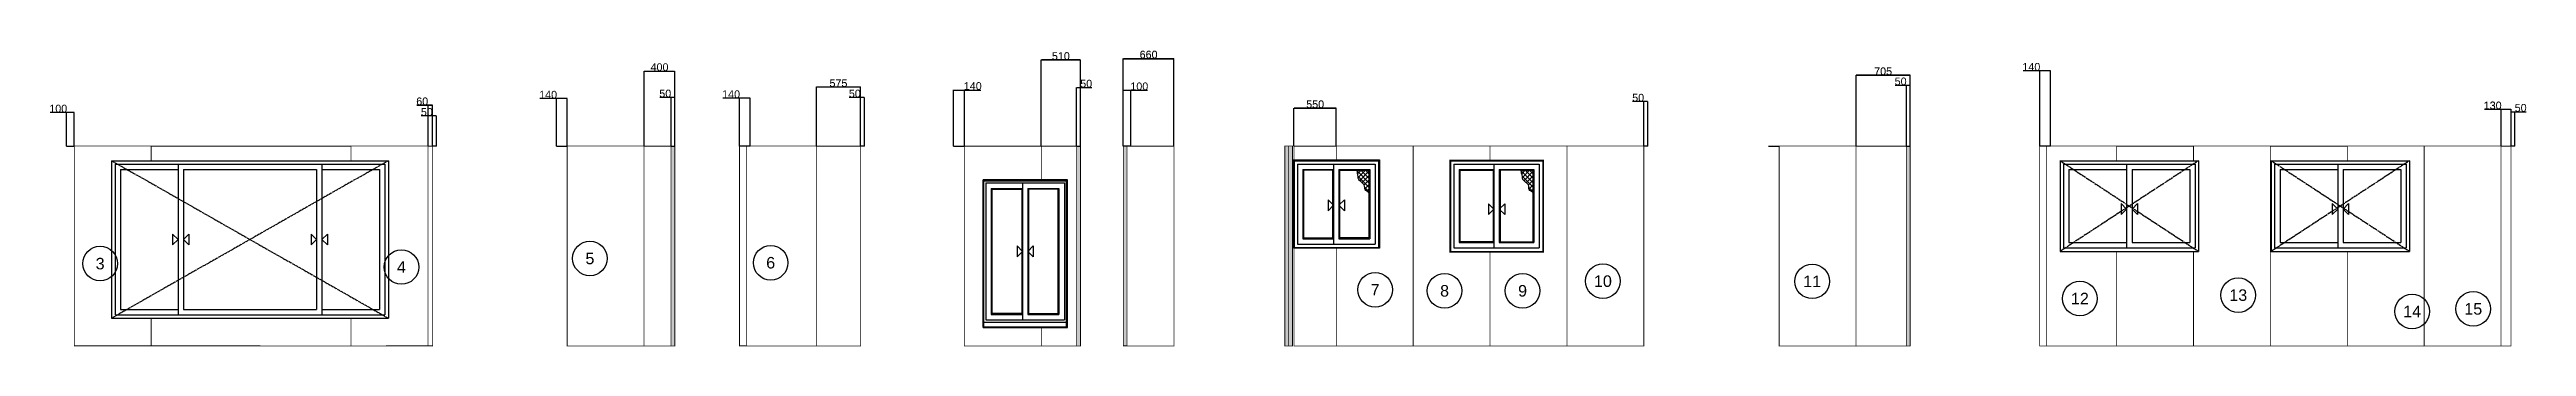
# Model space of a CAD drawing. Header units: millimetres. Extents: x 55547 to 190849, y 191990 to 326950.
# Drawn here: x 131159 to 163373, y 217054 to 220918 of the extents above; entities that cross this region are included whole.
import ezdxf
from ezdxf.enums import TextEntityAlignment as Align

# ---------------------------------------------------------------- set-up
doc = ezdxf.new("R2010")
doc.units = ezdxf.units.MM
doc.linetypes.add('CENTER2', pattern=[1.125, 0.75, -0.125, 0.125, -0.125])
doc.linetypes.add('HID', pattern=[3, 2, -1])
doc.layers.get('Defpoints').update_dxf_attribs({"color": 144})
for name, color, linetype in [('000_50T 1pcs', 3, 'Continuous'), ('000_90T 2pcs', 4, 'Continuous'), ('000_90T 갯수', 2, 'Continuous'), ('000_삭제분', 4, 'Continuous'), ('AA-DWXM-WIND', 4, 'Continuous'), ('HAT', 9, 'Continuous'), ('WID', 4, 'Continuous'), ('YE-E-DOOR', 4, 'Continuous')]:
    doc.layers.add(name, color=color, linetype=linetype)
doc.styles.get("Standard").update_dxf_attribs({"font": 'arial.ttf'})
doc.dimstyles.new('ISO-25', dxfattribs={"dimtxt": 2.5, "dimasz": 2.5, "dimexe": 1.25, "dimexo": 0.625, "dimtad": 1, "dimtxsty": 'Standard', "dimcen": 2.5, "dimadec": 0, "dimazin": 0, "dimtfac": 1, "dimtmove": 0, "dimatfit": 3, "dimfxl": 1, "dimarcsym": 0})

msp = doc.modelspace()

# ---------------------------------------------------------------- texts
at = {"layer": '000_90T 갯수', "color": 2, "lineweight": 30}
for s, p in [('3', (131816.589, 218132.709)), ('4', (135734.944, 218087.927)), ('5', (138186.715, 218199.88)), ('6', (140537.728, 218143.904)), ('7', (148399.627, 217792.651)), ('8', (149302.248, 217778.657)), ('9', (150316.822, 217778.657)), ('10', (151361.679, 217904.604)), ('11', (154083.536, 217901.806)), ('13', (159625.21, 217722.681)), ('12', (157565.275, 217677.9)), ('14', (161886.66, 217509.97)), ('15', (162681.527, 217543.556))]:
    msp.add_text(s, height=150, dxfattribs=at).set_placement(p, align=Align.MIDDLE_CENTER)

# ---------------------------------------------------------------- blocks, each defined once
blk = doc.blocks.new('G$CAFAA04F1')
at = {"layer": 'YE-E-DOOR', "color": 5}
for p, q in [((0, 2050), (3600, 2050)), ((0, 2050), (0, 0)), ((3600, 2050), (3600, 0)), ((0, 0), (3600, 0))]:
    blk.add_line(p, q, dxfattribs=at)
at = {"layer": 'YE-E-DOOR', "color": 8}
for p, q in [((45, 2005), (3555, 2005)), ((45, 2005), (45, 45)), ((115, 1935), (115, 115)), ((115, 1935), (865, 1935)), ((865, 2005), (865, 45)), ((935, 1935), (2665, 1935)), ((935, 1935), (935, 115)), ((2665, 1935), (2665, 115)), ((2735, 2005), (2735, 45)), ((2735, 1935), (3485, 1935)), ((3485, 1935), (3485, 115)), ((3555, 2005), (3555, 45)), ((45, 45), (3555, 45)), ((115, 115), (865, 115)), ((935, 115), (2665, 115)), ((2735, 115), (3485, 115))]:
    blk.add_line(p, q, dxfattribs=at)
for points in [[(794, 1096), (794, 954), (865, 1025)], [(1006, 1096), (1006, 954), (935, 1025)], [(2594, 1096), (2594, 954), (2665, 1025)], [(2806, 1096), (2806, 954), (2735, 1025)]]:
    blk.add_lwpolyline(points, close=True, dxfattribs=at)
blk = doc.blocks.new('*D228')
at = {"layer": '000_90T 2pcs', "color": 0, "lineweight": -2, "transparency": 16777216}
for p, q in [((131381, 220098), (131166, 220098)), ((131381, 219662), (131381, 220099)), ((131478, 220098), (131383, 220098)), ((131481, 219662), (131481, 220099))]:
    blk.add_line(p, q, dxfattribs=at)
at = {"layer": '000_90T 2pcs', "color": 0, "transparency": 16777216}
for points in [[(131383, 220098), (131383, 220097), (131381, 220098)], [(131478, 220098), (131478, 220097), (131481, 220098)]]:
    blk.add_solid(points, dxfattribs=at)
at = {"layer": 'Defpoints', "color": 0, "transparency": 16777216}
for p in [(131381, 220098), (131381, 219662), (131481, 219662)]:
    blk.add_point(p, dxfattribs=at)
at = {"layer": '000_90T 2pcs', "color": 0, "lineweight": 30, "transparency": 16777216, "insert": (131272, 220149), "char_height": 100, "attachment_point": 5}
blk.add_mtext('100', dxfattribs=at)
blk = doc.blocks.new('*D229')
at = {"layer": '000_90T 2pcs', "color": 0, "lineweight": -2, "transparency": 16777216}
for p, q in [((136141, 220054), (135994, 220054)), ((136141, 219662), (136141, 220055)), ((136188, 220054), (136143, 220054)), ((136191, 219662), (136191, 220055))]:
    blk.add_line(p, q, dxfattribs=at)
at = {"layer": '000_90T 2pcs', "color": 0, "transparency": 16777216}
for points in [[(136143, 220054), (136143, 220053), (136141, 220054)], [(136188, 220054), (136188, 220053), (136191, 220054)]]:
    blk.add_solid(points, dxfattribs=at)
at = {"layer": 'Defpoints', "color": 0, "transparency": 16777216}
for p in [(136141, 220054), (136141, 219662), (136191, 219662)]:
    blk.add_point(p, dxfattribs=at)
at = {"layer": '000_90T 2pcs', "color": 0, "lineweight": 30, "transparency": 16777216, "insert": (136066, 220105), "char_height": 100, "attachment_point": 5}
blk.add_mtext('50', dxfattribs=at)
blk = doc.blocks.new('*D144')
at = {"layer": '000_90T 2pcs', "color": 0, "lineweight": -2, "transparency": 16777216}
for p, q in [((136081, 220192), (135934, 220192)), ((136081, 219663), (136081, 220194)), ((136138, 220192), (136083, 220192)), ((136141, 219663), (136141, 220194))]:
    blk.add_line(p, q, dxfattribs=at)
at = {"layer": '000_90T 2pcs', "color": 0, "transparency": 16777216}
for points in [[(136083, 220193), (136083, 220192), (136081, 220192)], [(136138, 220193), (136138, 220192), (136141, 220192)]]:
    blk.add_solid(points, dxfattribs=at)
at = {"layer": 'Defpoints', "color": 0, "transparency": 16777216}
for p in [(136081, 220192), (136081, 219662), (136141, 219662)]:
    blk.add_point(p, dxfattribs=at)
at = {"layer": '000_90T 2pcs', "color": 0, "lineweight": 30, "transparency": 16777216, "insert": (136006, 220244), "char_height": 100, "attachment_point": 5}
blk.add_mtext('60', dxfattribs=at)
blk = doc.blocks.new('*D145')
at = {"layer": '000_삭제분', "color": 0, "lineweight": -2, "transparency": 16777216}
for p, q in [((136081, 220190), (135934, 220190)), ((136081, 219661), (136081, 220191)), ((136138, 220190), (136083, 220190)), ((136141, 219661), (136141, 220191))]:
    blk.add_line(p, q, dxfattribs=at)
at = {"layer": '000_삭제분', "color": 0, "transparency": 16777216}
for points in [[(136083, 220190), (136083, 220189), (136081, 220190)], [(136138, 220190), (136138, 220189), (136141, 220190)]]:
    blk.add_solid(points, dxfattribs=at)
at = {"layer": 'Defpoints', "color": 0, "transparency": 16777216}
for p in [(136081, 220190), (136081, 219660), (136141, 219660)]:
    blk.add_point(p, dxfattribs=at)
at = {"layer": '000_삭제분', "color": 0, "lineweight": 30, "transparency": 16777216, "insert": (136006, 220242), "char_height": 100, "attachment_point": 5}
blk.add_mtext('60', dxfattribs=at)
blk = doc.blocks.new('*D230')
at = {"layer": '000_90T 2pcs', "color": 0, "lineweight": -2, "transparency": 16777216}
for p, q in [((137752, 220279), (137537, 220279)), ((137752, 219662), (137752, 220280)), ((137889, 220279), (137754, 220279)), ((137892, 219662), (137892, 220280))]:
    blk.add_line(p, q, dxfattribs=at)
at = {"layer": '000_90T 2pcs', "color": 0, "transparency": 16777216}
for points in [[(137754, 220279), (137754, 220278), (137752, 220279)], [(137889, 220279), (137889, 220278), (137892, 220279)]]:
    blk.add_solid(points, dxfattribs=at)
at = {"layer": 'Defpoints', "color": 0, "transparency": 16777216}
for p in [(137752, 220279), (137752, 219662), (137892, 219662)]:
    blk.add_point(p, dxfattribs=at)
at = {"layer": '000_90T 2pcs', "color": 0, "lineweight": 30, "transparency": 16777216, "insert": (137643, 220330), "char_height": 100, "attachment_point": 5}
blk.add_mtext('140', dxfattribs=at)
blk = doc.blocks.new('*D231')
at = {"layer": '000_90T 2pcs', "color": 0, "lineweight": -2, "transparency": 16777216}
for p, q in [((139242, 220295), (139095, 220295)), ((139242, 219662), (139242, 220296)), ((139289, 220295), (139244, 220295)), ((139292, 219662), (139292, 220296))]:
    blk.add_line(p, q, dxfattribs=at)
at = {"layer": '000_90T 2pcs', "color": 0, "transparency": 16777216}
for points in [[(139244, 220295), (139244, 220294), (139242, 220295)], [(139289, 220295), (139289, 220294), (139292, 220295)]]:
    blk.add_solid(points, dxfattribs=at)
at = {"layer": 'Defpoints', "color": 0, "transparency": 16777216}
for p in [(139242, 220295), (139242, 219662), (139292, 219662)]:
    blk.add_point(p, dxfattribs=at)
at = {"layer": '000_90T 2pcs', "color": 0, "lineweight": 30, "transparency": 16777216, "insert": (139167, 220346), "char_height": 100, "attachment_point": 5}
blk.add_mtext('50', dxfattribs=at)
blk = doc.blocks.new('*D232')
at = {"layer": '000_90T 2pcs', "color": 0, "lineweight": -2, "transparency": 16777216}
for p, q in [((140132, 220284), (139917, 220284)), ((140132, 219662), (140132, 220285)), ((140269, 220284), (140134, 220284)), ((140272, 219662), (140272, 220285))]:
    blk.add_line(p, q, dxfattribs=at)
at = {"layer": '000_90T 2pcs', "color": 0, "transparency": 16777216}
for points in [[(140134, 220285), (140134, 220284), (140132, 220284)], [(140269, 220285), (140269, 220284), (140272, 220284)]]:
    blk.add_solid(points, dxfattribs=at)
at = {"layer": 'Defpoints', "color": 0, "transparency": 16777216}
for p in [(140132, 220284), (140132, 219662), (140272, 219662)]:
    blk.add_point(p, dxfattribs=at)
at = {"layer": '000_90T 2pcs', "color": 0, "lineweight": 30, "transparency": 16777216, "insert": (140023, 220336), "char_height": 100, "attachment_point": 5}
blk.add_mtext('140', dxfattribs=at)
blk = doc.blocks.new('*D233')
at = {"layer": '000_90T 2pcs', "color": 0, "lineweight": -2, "transparency": 16777216}
for p, q in [((141707, 220294), (141560, 220294)), ((141707, 219662), (141707, 220295)), ((141754, 220294), (141709, 220294)), ((141757, 219662), (141757, 220295))]:
    blk.add_line(p, q, dxfattribs=at)
at = {"layer": '000_90T 2pcs', "color": 0, "transparency": 16777216}
for points in [[(141709, 220294), (141709, 220293), (141707, 220294)], [(141754, 220294), (141754, 220293), (141757, 220294)]]:
    blk.add_solid(points, dxfattribs=at)
at = {"layer": 'Defpoints', "color": 0, "transparency": 16777216}
for p in [(141707, 220294), (141707, 219662), (141757, 219662)]:
    blk.add_point(p, dxfattribs=at)
at = {"layer": '000_90T 2pcs', "color": 0, "lineweight": 30, "transparency": 16777216, "insert": (141632, 220345), "char_height": 100, "attachment_point": 5}
blk.add_mtext('50', dxfattribs=at)
blk = doc.blocks.new('*D234')
at = {"layer": '000_90T 2pcs', "color": 0, "lineweight": -2, "transparency": 16777216}
for p, q in [((141132, 219662), (141132, 220431)), ((141704, 220430), (141134, 220430)), ((141707, 219663), (141707, 220431))]:
    blk.add_line(p, q, dxfattribs=at)
at = {"layer": '000_90T 2pcs', "color": 0, "transparency": 16777216}
for points in [[(141134, 220430), (141134, 220430), (141132, 220430)], [(141704, 220430), (141704, 220430), (141707, 220430)]]:
    blk.add_solid(points, dxfattribs=at)
at = {"layer": 'Defpoints', "color": 0, "transparency": 16777216}
for p in [(141132, 220430), (141132, 219662), (141707, 219662)]:
    blk.add_point(p, dxfattribs=at)
at = {"layer": '000_90T 2pcs', "color": 0, "lineweight": 30, "transparency": 16777216, "insert": (141419, 220481), "char_height": 100, "attachment_point": 5}
blk.add_mtext('575', dxfattribs=at)
blk = doc.blocks.new('*D243')
at = {"layer": '000_삭제분', "color": 0, "lineweight": -2, "transparency": 16777216}
for p, q in [((139242, 220292), (139095, 220292)), ((139242, 219660), (139242, 220293)), ((139289, 220292), (139244, 220292)), ((139292, 219660), (139292, 220293))]:
    blk.add_line(p, q, dxfattribs=at)
at = {"layer": '000_삭제분', "color": 0, "transparency": 16777216}
for points in [[(139244, 220292), (139244, 220292), (139242, 220292)], [(139289, 220292), (139289, 220292), (139292, 220292)]]:
    blk.add_solid(points, dxfattribs=at)
at = {"layer": 'Defpoints', "color": 0, "transparency": 16777216}
for p in [(139242, 220292), (139242, 219659), (139292, 219659)]:
    blk.add_point(p, dxfattribs=at)
at = {"layer": '000_삭제분', "color": 0, "lineweight": 30, "transparency": 16777216, "insert": (139167, 220344), "char_height": 100, "attachment_point": 5}
blk.add_mtext('50', dxfattribs=at)
blk = doc.blocks.new('*D244')
at = {"layer": '000_삭제분', "color": 0, "lineweight": -2, "transparency": 16777216}
for p, q in [((141132, 219660), (141132, 220429)), ((141704, 220427), (141134, 220427)), ((141707, 219661), (141707, 220429))]:
    blk.add_line(p, q, dxfattribs=at)
at = {"layer": '000_삭제분', "color": 0, "transparency": 16777216}
for points in [[(141134, 220428), (141134, 220427), (141132, 220427)], [(141704, 220428), (141704, 220427), (141707, 220427)]]:
    blk.add_solid(points, dxfattribs=at)
at = {"layer": 'Defpoints', "color": 0, "transparency": 16777216}
for p in [(141132, 220427), (141132, 219659), (141707, 219660)]:
    blk.add_point(p, dxfattribs=at)
at = {"layer": '000_삭제분', "color": 0, "lineweight": 30, "transparency": 16777216, "insert": (141419, 220479), "char_height": 100, "attachment_point": 5}
blk.add_mtext('575', dxfattribs=at)
blk = doc.blocks.new('*D250')
at = {"layer": '000_삭제분', "color": 0, "lineweight": -2, "transparency": 16777216}
for p, q in [((138892, 219660), (138892, 220637)), ((138894, 220636), (139289, 220636)), ((139292, 219660), (139292, 220637))]:
    blk.add_line(p, q, dxfattribs=at)
at = {"layer": '000_삭제분', "color": 0, "transparency": 16777216}
for points in [[(138894, 220636), (138894, 220635), (138892, 220636)], [(139289, 220636), (139289, 220635), (139292, 220636)]]:
    blk.add_solid(points, dxfattribs=at)
at = {"layer": 'Defpoints', "color": 0, "transparency": 16777216}
for p in [(139292, 220636), (138892, 219659), (139292, 219659)]:
    blk.add_point(p, dxfattribs=at)
at = {"layer": '000_삭제분', "color": 0, "lineweight": 30, "transparency": 16777216, "insert": (139092, 220688), "char_height": 100, "attachment_point": 5}
blk.add_mtext('400', dxfattribs=at)
blk = doc.blocks.new('*D235')
at = {"layer": '000_50T 1pcs', "color": 0, "lineweight": -2, "transparency": 16777216}
for p, q in [((142917, 219662), (142917, 220392)), ((142920, 220391), (143055, 220391)), ((143057, 219662), (143057, 220392)), ((143057, 220391), (143272, 220391))]:
    blk.add_line(p, q, dxfattribs=at)
at = {"layer": '000_50T 1pcs', "color": 0, "transparency": 16777216}
for points in [[(142920, 220391), (142920, 220391), (142917, 220391)], [(143055, 220391), (143055, 220391), (143057, 220391)]]:
    blk.add_solid(points, dxfattribs=at)
at = {"layer": 'Defpoints', "color": 0, "transparency": 16777216}
for p in [(143057, 220391), (142917, 219662), (143057, 219662)]:
    blk.add_point(p, dxfattribs=at)
at = {"layer": '000_50T 1pcs', "color": 0, "lineweight": 30, "transparency": 16777216, "insert": (143166, 220443), "char_height": 100, "attachment_point": 5}
blk.add_mtext('140', dxfattribs=at)
blk = doc.blocks.new('*D236')
at = {"layer": '000_50T 1pcs', "color": 0, "lineweight": -2, "transparency": 16777216}
for p, q in [((144517, 219662), (144517, 220423)), ((144520, 220422), (144565, 220422)), ((144567, 219662), (144567, 220423)), ((144567, 220422), (144714, 220422))]:
    blk.add_line(p, q, dxfattribs=at)
at = {"layer": '000_50T 1pcs', "color": 0, "transparency": 16777216}
for points in [[(144520, 220422), (144520, 220422), (144517, 220422)], [(144565, 220422), (144565, 220422), (144567, 220422)]]:
    blk.add_solid(points, dxfattribs=at)
at = {"layer": 'Defpoints', "color": 0, "transparency": 16777216}
for p in [(144567, 220422), (144517, 219662), (144567, 219662)]:
    blk.add_point(p, dxfattribs=at)
at = {"layer": '000_50T 1pcs', "color": 0, "lineweight": 30, "transparency": 16777216, "insert": (144642, 220474), "char_height": 100, "attachment_point": 5}
blk.add_mtext('50', dxfattribs=at)
blk = doc.blocks.new('*D237')
at = {"layer": '000_50T 1pcs', "color": 0, "lineweight": -2, "transparency": 16777216}
for p, q in [((144057, 219662), (144057, 220783)), ((144565, 220782), (144060, 220782)), ((144567, 219662), (144567, 220783))]:
    blk.add_line(p, q, dxfattribs=at)
at = {"layer": '000_50T 1pcs', "color": 0, "transparency": 16777216}
for points in [[(144060, 220782), (144060, 220781), (144057, 220782)], [(144565, 220782), (144565, 220781), (144567, 220782)]]:
    blk.add_solid(points, dxfattribs=at)
at = {"layer": 'Defpoints', "color": 0, "transparency": 16777216}
for p in [(144057, 220782), (144057, 219662), (144567, 219662)]:
    blk.add_point(p, dxfattribs=at)
at = {"layer": '000_50T 1pcs', "color": 0, "lineweight": 30, "transparency": 16777216, "insert": (144312, 220833), "char_height": 100, "attachment_point": 5}
blk.add_mtext('510', dxfattribs=at)
blk = doc.blocks.new('*D238')
at = {"layer": '000_50T 1pcs', "color": 0, "lineweight": -2, "transparency": 16777216}
for p, q in [((145123, 219662), (145123, 220389)), ((145126, 220388), (145221, 220388)), ((145223, 219662), (145223, 220389)), ((145223, 220388), (145438, 220388))]:
    blk.add_line(p, q, dxfattribs=at)
at = {"layer": '000_50T 1pcs', "color": 0, "transparency": 16777216}
for points in [[(145126, 220388), (145126, 220387), (145123, 220388)], [(145221, 220388), (145221, 220387), (145223, 220388)]]:
    blk.add_solid(points, dxfattribs=at)
at = {"layer": 'Defpoints', "color": 0, "transparency": 16777216}
for p in [(145223, 220388), (145123, 219662), (145223, 219662)]:
    blk.add_point(p, dxfattribs=at)
at = {"layer": '000_50T 1pcs', "color": 0, "lineweight": 30, "transparency": 16777216, "insert": (145332, 220439), "char_height": 100, "attachment_point": 5}
blk.add_mtext('100', dxfattribs=at)
blk = doc.blocks.new('*D239')
at = {"layer": '000_50T 1pcs', "color": 0, "lineweight": -2, "transparency": 16777216}
for p, q in [((145123, 219663), (145123, 220802)), ((145126, 220801), (145781, 220801)), ((145783, 219662), (145783, 220802))]:
    blk.add_line(p, q, dxfattribs=at)
at = {"layer": '000_50T 1pcs', "color": 0, "transparency": 16777216}
for points in [[(145126, 220801), (145126, 220801), (145123, 220801)], [(145781, 220801), (145781, 220801), (145783, 220801)]]:
    blk.add_solid(points, dxfattribs=at)
at = {"layer": 'Defpoints', "color": 0, "transparency": 16777216}
for p in [(145783, 220801), (145123, 219662), (145783, 219662)]:
    blk.add_point(p, dxfattribs=at)
at = {"layer": '000_50T 1pcs', "color": 0, "lineweight": 30, "transparency": 16777216, "insert": (145453, 220853), "char_height": 100, "attachment_point": 5}
blk.add_mtext('660', dxfattribs=at)
blk = doc.blocks.new('*D245')
at = {"layer": '000_삭제분', "color": 0, "lineweight": -2, "transparency": 16777216}
for p, q in [((144057, 219660), (144057, 220780)), ((144565, 220779), (144060, 220779)), ((144567, 219660), (144567, 220780))]:
    blk.add_line(p, q, dxfattribs=at)
at = {"layer": '000_삭제분', "color": 0, "transparency": 16777216}
for points in [[(144060, 220779), (144060, 220779), (144057, 220779)], [(144565, 220779), (144565, 220779), (144567, 220779)]]:
    blk.add_solid(points, dxfattribs=at)
at = {"layer": 'Defpoints', "color": 0, "transparency": 16777216}
for p in [(144057, 220779), (144057, 219659), (144567, 219659)]:
    blk.add_point(p, dxfattribs=at)
at = {"layer": '000_삭제분', "color": 0, "lineweight": 30, "transparency": 16777216, "insert": (144312, 220831), "char_height": 100, "attachment_point": 5}
blk.add_mtext('510', dxfattribs=at)
blk = doc.blocks.new('*D146')
at = {"layer": '000_삭제분', "color": 0, "lineweight": -2, "transparency": 16777216}
for p, q in [((145123, 219661), (145123, 220800)), ((145126, 220798), (145781, 220798)), ((145783, 219660), (145783, 220800))]:
    blk.add_line(p, q, dxfattribs=at)
at = {"layer": '000_삭제분', "color": 0, "transparency": 16777216}
for points in [[(145126, 220799), (145126, 220798), (145123, 220798)], [(145781, 220799), (145781, 220798), (145783, 220798)]]:
    blk.add_solid(points, dxfattribs=at)
at = {"layer": 'Defpoints', "color": 0, "transparency": 16777216}
for p in [(145783, 220798), (145123, 219660), (145783, 219659)]:
    blk.add_point(p, dxfattribs=at)
at = {"layer": '000_삭제분', "color": 0, "lineweight": 30, "transparency": 16777216, "insert": (145453, 220850), "char_height": 100, "attachment_point": 5}
blk.add_mtext('660', dxfattribs=at)
blk = doc.blocks.new('*D240')
at = {"layer": '000_50T 1pcs', "color": 0, "lineweight": -2, "transparency": 16777216}
for p, q in [((151894, 220240), (151748, 220240)), ((151894, 219662), (151894, 220241)), ((151942, 220240), (151897, 220240)), ((151944, 219662), (151944, 220241))]:
    blk.add_line(p, q, dxfattribs=at)
at = {"layer": '000_50T 1pcs', "color": 0, "transparency": 16777216}
for points in [[(151897, 220240), (151897, 220239), (151894, 220240)], [(151942, 220240), (151942, 220239), (151944, 220240)]]:
    blk.add_solid(points, dxfattribs=at)
at = {"layer": 'Defpoints', "color": 0, "transparency": 16777216}
for p in [(151894, 220240), (151894, 219662), (151944, 219662)]:
    blk.add_point(p, dxfattribs=at)
at = {"layer": '000_50T 1pcs', "color": 0, "lineweight": 30, "transparency": 16777216, "insert": (151820, 220291), "char_height": 100, "attachment_point": 5}
blk.add_mtext('50', dxfattribs=at)
blk = doc.blocks.new('*D241')
at = {"layer": '000_90T 2pcs', "color": 0, "lineweight": -2, "transparency": 16777216}
for p, q in [((147344, 219662), (147344, 220156)), ((147892, 220155), (147347, 220155)), ((147894, 219662), (147894, 220156))]:
    blk.add_line(p, q, dxfattribs=at)
at = {"layer": '000_90T 2pcs', "color": 0, "transparency": 16777216}
for points in [[(147347, 220155), (147347, 220154), (147344, 220155)], [(147892, 220155), (147892, 220154), (147894, 220155)]]:
    blk.add_solid(points, dxfattribs=at)
at = {"layer": 'Defpoints', "color": 0, "transparency": 16777216}
for p in [(147344, 220155), (147344, 219662), (147894, 219662)]:
    blk.add_point(p, dxfattribs=at)
at = {"layer": '000_90T 2pcs', "color": 0, "lineweight": 30, "transparency": 16777216, "insert": (147619, 220207), "char_height": 100, "attachment_point": 5}
blk.add_mtext('550', dxfattribs=at)
blk = doc.blocks.new('*D246')
at = {"layer": '000_삭제분', "color": 0, "lineweight": -2, "transparency": 16777216}
for p, q in [((147344, 219660), (147344, 220154)), ((147892, 220152), (147347, 220152)), ((147894, 219660), (147894, 220154))]:
    blk.add_line(p, q, dxfattribs=at)
at = {"layer": '000_삭제분', "color": 0, "transparency": 16777216}
for points in [[(147347, 220153), (147347, 220152), (147344, 220152)], [(147892, 220153), (147892, 220152), (147894, 220152)]]:
    blk.add_solid(points, dxfattribs=at)
at = {"layer": 'Defpoints', "color": 0, "transparency": 16777216}
for p in [(147344, 220152), (147344, 219659), (147894, 219659)]:
    blk.add_point(p, dxfattribs=at)
at = {"layer": '000_삭제분', "color": 0, "lineweight": 30, "transparency": 16777216, "insert": (147619, 220204), "char_height": 100, "attachment_point": 5}
blk.add_mtext('550', dxfattribs=at)
blk = doc.blocks.new('*D207')
at = {"layer": '000_90T 2pcs', "color": 0, "lineweight": -2, "transparency": 16777216}
for p, q in [((157043, 220640), (156828, 220640)), ((157043, 219662), (157043, 220641)), ((157181, 220640), (157046, 220640)), ((157183, 219662), (157183, 220641))]:
    blk.add_line(p, q, dxfattribs=at)
at = {"layer": '000_90T 2pcs', "color": 0, "transparency": 16777216}
for points in [[(157046, 220640), (157046, 220640), (157043, 220640)], [(157181, 220640), (157181, 220640), (157183, 220640)]]:
    blk.add_solid(points, dxfattribs=at)
at = {"layer": 'Defpoints', "color": 0, "transparency": 16777216}
for p in [(157043, 220640), (157043, 219662), (157183, 219662)]:
    blk.add_point(p, dxfattribs=at)
at = {"layer": '000_90T 2pcs', "color": 0, "lineweight": 30, "transparency": 16777216, "insert": (156934, 220692), "char_height": 100, "attachment_point": 5}
blk.add_mtext('140', dxfattribs=at)
blk = doc.blocks.new('G$C6F4305BB')
at = {"layer": 'YE-E-DOOR', "color": 5}
for p, q in [((-1800, 1180), (0, 1180)), ((-1800, 1180), (-1800, 0)), ((0, 1180), (0, 0)), ((-1800, 0), (0, 0))]:
    blk.add_line(p, q, dxfattribs=at)
at = {"layer": 'YE-E-DOOR', "color": 8}
for p, q in [((-1755, 1135), (-45, 1135)), ((-1755, 1135), (-1755, 45)), ((-1685, 1065), (-1685, 115)), ((-1685, 1065), (-935, 1065)), ((-935, 1135), (-935, 45)), ((-865, 1065), (-115, 1065)), ((-865, 1065), (-865, 115)), ((-115, 1065), (-115, 115)), ((-45, 1135), (-45, 45)), ((-1755, 45), (-45, 45)), ((-1685, 115), (-935, 115)), ((-865, 115), (-115, 115))]:
    blk.add_line(p, q, dxfattribs=at)
for points in [[(-1006, 621), (-1006, 479), (-935, 550)], [(-794, 621), (-794, 479), (-865, 550)]]:
    blk.add_lwpolyline(points, close=True, dxfattribs=at)
blk = doc.blocks.new('*D208')
at = {"layer": '000_90T 2pcs', "color": 0, "lineweight": -2, "transparency": 16777216}
for p, q in [((163173, 219662), (163173, 220109)), ((163176, 220108), (163221, 220108)), ((163223, 219662), (163223, 220109)), ((163223, 220108), (163370, 220108))]:
    blk.add_line(p, q, dxfattribs=at)
at = {"layer": '000_90T 2pcs', "color": 0, "transparency": 16777216}
for points in [[(163176, 220108), (163176, 220107), (163173, 220108)], [(163221, 220108), (163221, 220107), (163223, 220108)]]:
    blk.add_solid(points, dxfattribs=at)
at = {"layer": 'Defpoints', "color": 0, "transparency": 16777216}
for p in [(163223, 220108), (163173, 219662), (163223, 219662)]:
    blk.add_point(p, dxfattribs=at)
at = {"layer": '000_90T 2pcs', "color": 0, "lineweight": 30, "transparency": 16777216, "insert": (163298, 220159), "char_height": 100, "attachment_point": 5}
blk.add_mtext('50', dxfattribs=at)
blk = doc.blocks.new('*D209')
at = {"layer": '000_90T 2pcs', "color": 0, "lineweight": -2, "transparency": 16777216}
for p, q in [((163043, 220139), (162828, 220139)), ((163043, 219662), (163043, 220141)), ((163171, 220139), (163046, 220139)), ((163173, 219663), (163173, 220141))]:
    blk.add_line(p, q, dxfattribs=at)
at = {"layer": '000_90T 2pcs', "color": 0, "transparency": 16777216}
for points in [[(163046, 220140), (163046, 220139), (163043, 220139)], [(163171, 220140), (163171, 220139), (163173, 220139)]]:
    blk.add_solid(points, dxfattribs=at)
at = {"layer": 'Defpoints', "color": 0, "transparency": 16777216}
for p in [(163043, 220139), (163043, 219662), (163173, 219662)]:
    blk.add_point(p, dxfattribs=at)
at = {"layer": '000_90T 2pcs', "color": 0, "lineweight": 30, "transparency": 16777216, "insert": (162934, 220191), "char_height": 100, "attachment_point": 5}
blk.add_mtext('130', dxfattribs=at)
blk = doc.blocks.new('*D147')
at = {"layer": '000_삭제분', "color": 0, "lineweight": -2, "transparency": 16777216}
for p, q in [((163043, 220137), (162828, 220137)), ((163043, 219660), (163043, 220138)), ((163171, 220137), (163046, 220137)), ((163173, 219661), (163173, 220138))]:
    blk.add_line(p, q, dxfattribs=at)
at = {"layer": '000_삭제분', "color": 0, "transparency": 16777216}
for points in [[(163046, 220137), (163046, 220136), (163043, 220137)], [(163171, 220137), (163171, 220136), (163173, 220137)]]:
    blk.add_solid(points, dxfattribs=at)
at = {"layer": 'Defpoints', "color": 0, "transparency": 16777216}
for p in [(163043, 220137), (163043, 219659), (163173, 219660)]:
    blk.add_point(p, dxfattribs=at)
at = {"layer": '000_삭제분', "color": 0, "lineweight": 30, "transparency": 16777216, "insert": (162934, 220188), "char_height": 100, "attachment_point": 5}
blk.add_mtext('130', dxfattribs=at)
blk = doc.blocks.new('*D205')
at = {"layer": '000_90T 2pcs', "color": 0, "lineweight": -2, "transparency": 16777216}
for p, q in [((155309, 220451), (155162, 220451)), ((155309, 219662), (155309, 220452)), ((155356, 220451), (155311, 220451)), ((155359, 219662), (155359, 220452))]:
    blk.add_line(p, q, dxfattribs=at)
at = {"layer": '000_90T 2pcs', "color": 0, "transparency": 16777216}
for points in [[(155311, 220452), (155311, 220451), (155309, 220451)], [(155356, 220452), (155356, 220451), (155359, 220451)]]:
    blk.add_solid(points, dxfattribs=at)
at = {"layer": 'Defpoints', "color": 0, "transparency": 16777216}
for p in [(155309, 220451), (155309, 219662), (155359, 219662)]:
    blk.add_point(p, dxfattribs=at)
at = {"layer": '000_90T 2pcs', "color": 0, "lineweight": 30, "transparency": 16777216, "insert": (155234, 220503), "char_height": 100, "attachment_point": 5}
blk.add_mtext('50', dxfattribs=at)
blk = doc.blocks.new('*D206')
at = {"layer": '000_90T 2pcs', "color": 0, "lineweight": -2, "transparency": 16777216}
for p, q in [((154654, 219662), (154654, 220585)), ((155356, 220584), (154656, 220584)), ((155359, 219662), (155359, 220585))]:
    blk.add_line(p, q, dxfattribs=at)
at = {"layer": '000_90T 2pcs', "color": 0, "transparency": 16777216}
for points in [[(154656, 220584), (154656, 220584), (154654, 220584)], [(155356, 220584), (155356, 220584), (155359, 220584)]]:
    blk.add_solid(points, dxfattribs=at)
at = {"layer": 'Defpoints', "color": 0, "transparency": 16777216}
for p in [(154654, 220584), (154654, 219662), (155359, 219662)]:
    blk.add_point(p, dxfattribs=at)
at = {"layer": '000_90T 2pcs', "color": 0, "lineweight": 30, "transparency": 16777216, "insert": (155006, 220636), "char_height": 100, "attachment_point": 5}
blk.add_mtext('705', dxfattribs=at)
blk = doc.blocks.new('*D247')
at = {"layer": '000_삭제분', "color": 0, "lineweight": -2, "transparency": 16777216}
for p, q in [((154654, 219660), (154654, 220583)), ((155356, 220581), (154656, 220581)), ((155359, 219660), (155359, 220583))]:
    blk.add_line(p, q, dxfattribs=at)
at = {"layer": '000_삭제분', "color": 0, "transparency": 16777216}
for points in [[(154656, 220582), (154656, 220581), (154654, 220581)], [(155356, 220582), (155356, 220581), (155359, 220581)]]:
    blk.add_solid(points, dxfattribs=at)
at = {"layer": 'Defpoints', "color": 0, "transparency": 16777216}
for p in [(154654, 220581), (154654, 219659), (155359, 219659)]:
    blk.add_point(p, dxfattribs=at)
at = {"layer": '000_삭제분', "color": 0, "lineweight": 30, "transparency": 16777216, "insert": (155006, 220633), "char_height": 100, "attachment_point": 5}
blk.add_mtext('705', dxfattribs=at)

# ---------------------------------------------------------------- dimensions: what is measured, and where the dimension line sits
at = {"layer": '000_50T 1pcs', "lineweight": 30}
for base, p1, p2, picture, middle in [((144057.161, 220781.522), (144567.161, 219661.772), (144057.161, 219661.772), '*D237', (144312.161, 220833.204)), ((145783.36, 220800.927), (145123.36, 219662.397), (145783.36, 219661.772), '*D239', (145453.36, 220852.609)), ((143057.161, 220390.938), (142917.161, 219661.772), (143057.161, 219661.772), '*D235', (143165.88, 220442.62)), ((144567.161, 220421.994), (144517.161, 219661.772), (144567.161, 219661.772), '*D236', (144641.739, 220473.677)), ((145223.36, 220387.639), (145123.36, 219661.772), (145223.36, 219661.772), '*D238', (145332.078, 220439.322)), ((151894.277, 220239.809), (151944.277, 219661.772), (151894.277, 219661.772), '*D240', (151819.699, 220291.491))]:
    dim = msp.add_linear_dim(base=base, p1=p1, p2=p2, dimstyle='ISO-25', override={"dimtxt": 100}, dxfattribs=at)
    dim.commit()
    dim.dimension.update_dxf_attribs({"geometry": picture, "text_midpoint": middle})
at = {"layer": '000_90T 2pcs', "lineweight": 30}
for base, p1, p2, picture, middle in [((154653.565, 220583.917), (155358.565, 219661.772), (154653.565, 219661.772), '*D206', (155006.065, 220635.6)), ((157043.111, 220639.938), (157183.111, 219661.772), (157043.111, 219661.772), '*D207', (156934.393, 220691.621)), ((137751.517, 220278.665), (137891.517, 219661.772), (137751.517, 219661.772), '*D230', (137642.798, 220330.348)), ((139241.517, 220294.563), (139291.517, 219661.772), (139241.517, 219661.772), '*D231', (139166.939, 220346.246)), ((140131.91, 220284.141), (140271.91, 219661.772), (140131.91, 219661.772), '*D232', (140023.192, 220335.824)), ((141131.91, 220429.974), (141706.91, 219662.397), (141131.91, 219661.772), '*D234', (141419.41, 220481.452)), ((141706.91, 220293.647), (141756.91, 219661.772), (141706.91, 219661.772), '*D233', (141632.332, 220345.329)), ((155308.565, 220451.177), (155358.565, 219661.772), (155308.565, 219661.772), '*D205', (155233.987, 220502.86)), ((131380.944, 220097.513), (131480.944, 219661.772), (131380.944, 219661.772), '*D228', (131272.225, 220149.195)), ((136080.944, 220192.379), (136140.944, 219662.397), (136080.944, 219662.397), '*D144', (136006.093, 220244.061)), ((136140.944, 220053.529), (136190.944, 219661.772), (136140.944, 219661.772), '*D229', (136066.366, 220105.211)), ((147344.277, 220154.906), (147894.277, 219661.772), (147344.277, 219661.772), '*D241', (147619.277, 220206.588)), ((163043.111, 220139.283), (163173.111, 219662.397), (163043.111, 219661.772), '*D209', (162934.393, 220191)), ((163223.111, 220107.691), (163173.111, 219661.772), (163223.111, 219661.772), '*D208', (163297.689, 220159.374))]:
    dim = msp.add_linear_dim(base=base, p1=p1, p2=p2, dimstyle='ISO-25', override={"dimtxt": 100}, dxfattribs=at)
    dim.commit()
    dim.dimension.update_dxf_attribs({"geometry": picture, "text_midpoint": middle})
at = {"layer": '000_삭제분', "color": 1, "lineweight": 30}
for base, p1, p2, picture, middle in [((139291.517, 220635.827, 0), (138891.517, 219659.272, 0), (139291.517, 219659.272, 0), '*D250', (139091.517, 220687.51, 0)), ((144057.161, 220779.022, 0), (144567.161, 219659.272, 0), (144057.161, 219659.272, 0), '*D245', (144312.161, 220830.704, 0)), ((145783.36, 220798.427, 0), (145123.36, 219659.897, 0), (145783.36, 219659.272, 0), '*D146', (145453.36, 220850.109, 0)), ((154653.565, 220581.417, 0), (155358.565, 219659.272, 0), (154653.565, 219659.272, 0), '*D247', (155006.065, 220633.1, 0)), ((139241.517, 220292.063, 0), (139291.517, 219659.272, 0), (139241.517, 219659.272, 0), '*D243', (139166.939, 220343.746, 0)), ((141131.91, 220427.474, 0), (141706.91, 219659.897, 0), (141131.91, 219659.272, 0), '*D244', (141419.41, 220478.952, 0)), ((136080.944, 220189.879, 0), (136140.944, 219659.897, 0), (136080.944, 219659.897, 0), '*D145', (136006.093, 220241.561, 0)), ((147344.277, 220152.406, 0), (147894.277, 219659.272, 0), (147344.277, 219659.272, 0), '*D246', (147619.277, 220204.088, 0)), ((163043.111, 220136.783, 0), (163173.111, 219659.897, 0), (163043.111, 219659.272, 0), '*D147', (162934.393, 220188.5, 0))]:
    dim = msp.add_linear_dim(base=base, p1=p1, p2=p2, dimstyle='ISO-25', override={"dimtxt": 100}, dxfattribs=at)
    dim.commit()
    dim.dimension.update_dxf_attribs({"geometry": picture, "text_midpoint": middle})

# ---------------------------------------------------------------- hatches: boundary and pattern name
at = {"layer": '000_50T 1pcs', "transparency": 33554687}
h = msp.add_hatch(dxfattribs=at)
h.set_pattern_fill('HOUND', color=1)
h.set_pattern_definition([(0, (-247753.4984, 24173.5725), (6.35, 1.5875), [25.4, -12.7]), (90, (-247753.4984, 24173.5725), (-1.5875, -6.35), [25.4, -12.7])])
h.paths.add_polyline_path([(139291.517, 219661.772), (139241.517, 219661.772), (139241.517, 217061.147), (139291.517, 217061.147)])
h = msp.add_hatch(dxfattribs=at)
h.set_pattern_fill('HOUND', color=1)
h.set_pattern_definition([(0, (-242477.8537, 24173.5725), (6.35, 1.5875), [25.4, -12.7]), (90, (-242477.8537, 24173.5725), (-1.5875, -6.35), [25.4, -12.7])])
h.paths.add_polyline_path([(144567.161, 219661.772), (144517.161, 219661.772), (144517.161, 217061.147), (144567.161, 217061.147)])
h = msp.add_hatch(dxfattribs=at)
h.set_pattern_fill('HOUND', color=1)
h.set_pattern_definition([(0, (-241871.6553, 24174.8225), (6.35, 1.5875), [25.4, -12.7]), (90, (-241871.6553, 24174.8225), (-1.5875, -6.35), [25.4, -12.7])])
h.paths.add_polyline_path([(145173.36, 219663.022), (145123.36, 219663.022), (145123.36, 217062.397), (145173.36, 217062.397)])
h = msp.add_hatch(dxfattribs=at)
h.set_pattern_fill('HOUND', color=1)
h.set_pattern_definition([(0, (-239770.7376, 24173.5725), (6.35, 1.5875), [25.4, -12.7]), (90, (-239770.7376, 24173.5725), (-1.5875, -6.35), [25.4, -12.7])])
h.paths.add_polyline_path([(147274.277, 219661.772), (147224.277, 219661.772), (147224.277, 217061.147), (147274.277, 217061.147)])
h = msp.add_hatch(dxfattribs=at)
h.set_pattern_fill('HOUND', color=1)
h.set_pattern_definition([(0, (-239720.7376, 24173.5725), (6.35, 1.5875), [25.4, -12.7]), (90, (-239720.7376, 24173.5725), (-1.5875, -6.35), [25.4, -12.7])])
h.paths.add_polyline_path([(147324.277, 219661.772), (147274.277, 219661.772), (147274.277, 217061.147), (147324.277, 217061.147)])
h = msp.add_hatch(dxfattribs=at)
h.set_pattern_fill('HOUND', color=1)
h.set_pattern_definition([(0, (-231686.4496, 24173.5725), (6.35, 1.5875), [25.4, -12.7]), (90, (-231686.4496, 24173.5725), (-1.5875, -6.35), [25.4, -12.7])])
h.paths.add_polyline_path([(155358.565, 219661.772), (155308.565, 219661.772), (155308.565, 217061.147), (155358.565, 217061.147)])
at = {"layer": 'HAT'}
h = msp.add_hatch(dxfattribs=at)
h.set_pattern_fill('NET', color=256, scale=13, angle=45, style=0)
h.set_pattern_definition([(45, (121977.35, 241323.56), (-29.18583, 29.18583), []), (135, (121977.35, 241323.56), (-29.18583, -29.18583), [])])
h.paths.add_polyline_path([(148319.277, 219053.36), (148305.244, 219064.781), (148277.726, 219084.721), (148269.564, 219095.597), (148265.03, 219107.379), (148264.123, 219123.693), (148261.403, 219140.914), (148258.682, 219155.416), (148249.614, 219167.198), (148236.919, 219177.168), (148224.224, 219188.044), (148212.435, 219198.92), (148196.112, 219212.515), (148186.137, 219226.11), (148180.696, 219246.05), (148179.79, 219263.27), (148176.162, 219285.929), (148169.815, 219308.587), (148168.001, 219328.527), (148164.374, 219338.497), (148161.653, 219346.772), (148319.277, 219346.772)])
h = msp.add_hatch(dxfattribs=at)
h.set_pattern_fill('NET', color=256, scale=13, angle=45, style=0)
h.set_pattern_definition([(45, (124112.35, 241323.56), (-29.18583, 29.18583), []), (135, (124112.35, 241323.56), (-29.18583, -29.18583), [])])
h.paths.add_polyline_path([(150454.277, 219053.36), (150440.244, 219064.781), (150412.726, 219084.721), (150404.564, 219095.597), (150400.03, 219107.379), (150399.123, 219123.693), (150396.403, 219140.914), (150393.682, 219155.416), (150384.614, 219167.198), (150371.919, 219177.168), (150359.224, 219188.044), (150347.435, 219198.92), (150331.112, 219212.515), (150321.137, 219226.11), (150315.696, 219246.05), (150314.79, 219263.27), (150311.162, 219285.929), (150304.815, 219308.587), (150303.001, 219328.527), (150299.374, 219338.497), (150296.653, 219346.772), (150454.277, 219346.772)])

# ---------------------------------------------------------------- linework, layer by layer
at = {"layer": '000_50T 1pcs', "color": 1, "const_width": 10}
for points in [[(139291.517, 219661.772), (139241.517, 219661.772), (139241.517, 217061.147), (139291.517, 217061.147)], [(144567.161, 219661.772), (144517.161, 219661.772), (144517.161, 217061.147), (144567.161, 217061.147)], [(145173.36, 219663.022), (145123.36, 219663.022), (145123.36, 217062.397), (145173.36, 217062.397)], [(147274.277, 219661.772), (147224.277, 219661.772), (147224.277, 217061.147), (147274.277, 217061.147)], [(147324.277, 219661.772), (147274.277, 219661.772), (147274.277, 217061.147), (147324.277, 217061.147)], [(155358.565, 219661.772), (155308.565, 219661.772), (155308.565, 217061.147), (155358.565, 217061.147)]]:
    msp.add_lwpolyline(points, close=True, dxfattribs=at)
at = {"layer": '000_50T 1pcs', "lineweight": 30}
for points in [[(142917.161, 219661.772), (143057.161, 219661.772)], [(144517.161, 219661.772), (144567.161, 219661.772)], [(145223.36, 219661.772), (145123.36, 219661.772)], [(151944.277, 219661.772), (151894.277, 219661.772)]]:
    msp.add_lwpolyline(points, dxfattribs=at)
at = {"layer": '000_50T 1pcs', "lineweight": 30, "const_width": 10}
for points in [[(144057.161, 219661.772), (144057.161, 219211.772), (143307.161, 219211.772), (143307.161, 217311.772), (144057.161, 217311.772), (144057.161, 217061.772), (143057.161, 217061.772), (143057.161, 219662.397)], [(144567.161, 219661.772), (144057.161, 219661.772), (144057.161, 219211.772), (144387.161, 219211.772), (144387.161, 217311.772), (144057.161, 217311.772), (144057.161, 217061.772), (144517.161, 217061.772), (144567.161, 217061.772)], [(145123.36, 219661.772), (145783.36, 219661.772), (145783.36, 217061.772), (145123.36, 217061.772)]]:
    msp.add_lwpolyline(points, close=True, dxfattribs=at)
at = {"layer": '000_90T 2pcs', "lineweight": 30}
for points in [[(131380.944, 219661.772), (131480.944, 219661.772)], [(136190.944, 219661.772), (136140.944, 219661.772)], [(137751.517, 219661.772), (137891.517, 219661.772)], [(139241.517, 219661.772), (139291.517, 219661.772)], [(140271.91, 219661.772), (140131.91, 219661.772)], [(141756.91, 219661.772), (141706.91, 219661.772)], [(153513.565, 219661.772), (153653.565, 219661.772)], [(155308.565, 219661.772), (155358.565, 219661.772)], [(157183.111, 219661.772), (157043.111, 219661.772)], [(163223.111, 219661.772), (163173.111, 219661.772)]]:
    msp.add_lwpolyline(points, dxfattribs=at)
at = {"layer": '000_90T 2pcs', "lineweight": 30, "const_width": 10}
for points in [[(132480.944, 219662.397), (132480.944, 219471.772), (131965.944, 219471.772), (131965.944, 217421.772), (132480.944, 217421.772), (132480.944, 217062.397), (131480.944, 217062.397), (131480.944, 219661.772)], [(135080.944, 219661.772), (135080.944, 219471.772), (135565.944, 219471.772), (135565.944, 217421.772), (135080.944, 217421.772), (135080.944, 217061.772), (136080.944, 217062.397), (136080.944, 219661.772)], [(136140.944, 219661.772), (136080.944, 219661.772), (136080.944, 217062.397), (136140.944, 217062.397)], [(139291.517, 219661.772), (138891.517, 219661.772), (138891.517, 217061.772), (139291.517, 217061.772)], [(141706.91, 219661.772), (141131.91, 219661.772), (141131.91, 217061.772), (141706.91, 217061.772)], [(147344.277, 219471.772), (147894.277, 219471.772), (147894.277, 219661.772), (147344.277, 219661.772)], [(147894.277, 219661.772), (147894.277, 219471.772), (148444.277, 219471.772), (148444.277, 218341.772), (147894.277, 218341.772), (147894.277, 217061.772), (148894.277, 217061.772), (148894.277, 219661.772)], [(149894.277, 219661.772), (149894.277, 219481.772), (149894.277, 219471.772), (149379.277, 219471.772), (149379.277, 218291.772), (149894.277, 218291.772), (149894.277, 217061.772), (148894.277, 217061.772), (148894.277, 219661.772)], [(149894.277, 219661.772), (149894.277, 219471.772), (150579.277, 219471.772), (150579.277, 218291.772), (149894.277, 218291.772), (149894.277, 217061.772), (150894.277, 217061.772), (150894.277, 219661.772)], [(155358.565, 219661.772), (154653.565, 219661.772), (154653.565, 217061.772), (155358.565, 217061.772)], [(158043.111, 219661.772), (158043.111, 219471.772), (157308.111, 219471.772), (157308.111, 218291.772), (158043.111, 218291.772), (158043.111, 217061.772), (157043.111, 217061.772), (157043.111, 219661.772)], [(159043.111, 219661.772), (158043.111, 219661.772), (158043.111, 219471.772), (159043.111, 219471.772)], [(159043.111, 219661.772), (159043.111, 219471.772), (159108.111, 219471.772), (159108.111, 218291.772), (159043.111, 218291.772), (159043.111, 217061.772), (160043.111, 217061.772), (160043.111, 219661.772)], [(161043.111, 219661.772), (160043.111, 219661.772), (160043.111, 219471.658), (161043.111, 219471.772)], [(161043.111, 219661.772), (161043.111, 219471.772), (161853.111, 219471.772), (161853.111, 218291.772), (161043.111, 218291.772), (161043.111, 217061.772), (162043.111, 217061.772), (162043.111, 219661.772)], [(163173.111, 219661.772), (163043.111, 219661.772), (163043.111, 217061.772), (163173.111, 217061.772)], [(147344.277, 218341.772), (147894.277, 218341.772), (147894.277, 217061.772), (147344.277, 217061.772)], [(158043.111, 218291.772), (159043.111, 218291.772), (159043.111, 217061.772), (158043.111, 217061.772)], [(161043.111, 218291.772), (160043.111, 218291.772), (160043.111, 217061.772), (161043.111, 217061.772)], [(132480.944, 217421.772), (135080.944, 217421.772), (135080.944, 217061.772), (132480.944, 217062.397)]]:
    msp.add_lwpolyline(points, close=True, dxfattribs=at)
msp.add_lwpolyline([(132480.944, 219661.772), (135080.944, 219661.772), (135080.944, 219471.772), (132480.944, 219471.772), (132480.944, 219662.397)], dxfattribs=at)
at = {"layer": '000_90T 2pcs', "const_width": 10}
for points in [[(137891.517, 219661.772), (137891.517, 217061.772), (138891.517, 217061.772), (138891.517, 219661.772)], [(140131.91, 219661.772), (140131.91, 217061.772), (141131.91, 217061.772), (141131.91, 219661.772)], [(150894.277, 219661.772), (150894.277, 217061.772), (151894.277, 217061.772), (151894.277, 219661.772)], [(153653.565, 219661.772), (153653.565, 217061.772), (154653.565, 217061.772), (154653.565, 219661.772)], [(162043.111, 219661.772), (162043.111, 217061.772), (163043.111, 217061.772), (163043.111, 219661.772)]]:
    msp.add_lwpolyline(points, close=True, dxfattribs=at)
at = {"layer": '000_90T 2pcs', "color": 1, "lineweight": 30, "const_width": 10}
for points in [[(140131.91, 219662.397), (140221.91, 219662.397), (140221.91, 217062.397), (140131.91, 217062.397)], [(157043.111, 219661.772), (157133.111, 219661.772), (157133.111, 217061.772), (157043.111, 217061.772)]]:
    msp.add_lwpolyline(points, close=True, dxfattribs=at)
at = {"layer": '000_90T 갯수', "color": 2, "lineweight": 30}
for centre in [(138186.715, 218199.88), (131816.589, 218132.709), (135734.944, 218087.927), (140537.728, 218143.904), (151361.679, 217904.604), (154083.536, 217901.806), (148399.627, 217792.651), (149302.248, 217778.657), (150316.822, 217778.657), (157565.275, 217677.9), (159625.21, 217722.681), (161886.66, 217509.97), (162681.527, 217543.556)]:
    msp.add_circle(centre, 225, dxfattribs=at)
at = {"layer": '000_삭제분', "color": 1, "lineweight": 30, "const_width": 10, "elevation": 0}
msp.add_lwpolyline([(132480.944, 219659.272), (135080.944, 219659.272), (135080.944, 219469.272), (132480.944, 219469.272), (132480.944, 219659.897)], dxfattribs=at)
for points in [[(136140.944, 219659.272), (136080.944, 219659.272), (136080.944, 217059.897), (136140.944, 217059.897)], [(139291.517, 219659.272), (138891.517, 219659.272), (138891.517, 217059.272), (139291.517, 217059.272)], [(141706.91, 219659.272), (141131.91, 219659.272), (141131.91, 217059.272), (141706.91, 217059.272)], [(144057.161, 219659.272), (144057.161, 219209.272), (143307.161, 219209.272), (143307.161, 217309.272), (144057.161, 217309.272), (144057.161, 217059.272), (143057.161, 217059.272), (143057.161, 219659.897)], [(144567.161, 219659.272), (144057.161, 219659.272), (144057.161, 219209.272), (144387.161, 219209.272), (144387.161, 217309.272), (144057.161, 217309.272), (144057.161, 217059.272), (144517.161, 217059.272), (144567.161, 217059.272)], [(145123.36, 219659.272), (145783.36, 219659.272), (145783.36, 217059.272), (145123.36, 217059.272)], [(147344.277, 219469.272), (147894.277, 219469.272), (147894.277, 219659.272), (147344.277, 219659.272)], [(155358.565, 219659.272), (154653.565, 219659.272), (154653.565, 217059.272), (155358.565, 217059.272)], [(159043.111, 219659.272), (158043.111, 219659.272), (158043.111, 219469.272), (159043.111, 219469.272)], [(161043.111, 219659.272), (160043.111, 219659.272), (160043.111, 219469.158), (161043.111, 219469.272)], [(163173.111, 219659.272), (163043.111, 219659.272), (163043.111, 217059.272), (163173.111, 217059.272)], [(147344.277, 218339.272), (147894.277, 218339.272), (147894.277, 217059.272), (147344.277, 217059.272)], [(158043.111, 218289.272), (159043.111, 218289.272), (159043.111, 217059.272), (158043.111, 217059.272)], [(161043.111, 218289.272), (160043.111, 218289.272), (160043.111, 217059.272), (161043.111, 217059.272)], [(132480.944, 217419.272), (135080.944, 217419.272), (135080.944, 217059.272), (132480.944, 217059.897)]]:
    msp.add_lwpolyline(points, close=True, dxfattribs=at)
at = {"layer": '000_삭제분', "color": 1, "lineweight": 30, "elevation": 0}
for points in [[(139241.517, 219659.272), (139291.517, 219659.272)], [(141756.91, 219659.272), (141706.91, 219659.272)], [(144517.161, 219659.272), (144567.161, 219659.272)], [(145223.36, 219659.272), (145123.36, 219659.272)], [(155308.565, 219659.272), (155358.565, 219659.272)]]:
    msp.add_lwpolyline(points, dxfattribs=at)
at = {"layer": 'AA-DWXM-WIND'}
for p, q in [((147344.277, 219471.772), (148444.277, 219471.772)), ((147344.277, 219471.772), (147344.277, 218341.772)), ((147389.277, 219426.772), (148399.277, 219426.772)), ((147389.277, 219426.772), (147389.277, 218386.772)), ((147859.277, 219426.772), (147859.277, 218386.772)), ((148399.277, 219426.772), (148399.277, 218386.772)), ((148444.277, 219471.772), (148444.277, 218341.772)), ((149379.277, 219471.772), (150579.277, 219471.772)), ((149379.277, 219471.772), (149379.277, 218291.772)), ((149424.277, 219426.772), (150534.277, 219426.772)), ((149424.277, 219426.772), (149424.277, 218336.772)), ((149944.277, 219426.772), (149944.277, 218336.772)), ((150534.277, 219426.772), (150534.277, 218336.772)), ((147459.277, 219356.772), (147459.277, 218456.772)), ((147459.277, 219356.772), (147859.277, 219356.772)), ((147929.277, 219356.772), (148329.277, 219356.772)), ((147929.277, 219356.772), (147929.277, 218456.772)), ((148329.277, 219356.772), (148329.277, 218456.772)), ((149494.277, 219356.772), (149494.277, 218406.772)), ((149494.277, 219356.772), (149944.277, 219356.772)), ((150014.277, 219356.772), (150464.277, 219356.772)), ((150014.277, 219356.772), (150014.277, 218406.772)), ((150464.277, 219356.772), (150464.277, 218406.772)), ((147459.277, 218456.772), (147859.277, 218456.772)), ((147929.277, 218456.772), (148329.277, 218456.772)), ((147344.277, 218341.772), (148444.277, 218341.772)), ((147389.277, 218386.772), (148399.277, 218386.772)), ((149424.277, 218336.772), (150534.277, 218336.772)), ((149494.277, 218406.772), (149944.277, 218406.772)), ((150014.277, 218406.772), (150464.277, 218406.772))]:
    msp.add_line(p, q, dxfattribs=at)
at = {"layer": 'AA-DWXM-WIND', "color": 4, "linetype": 'Continuous'}
for p, q in [((143307.161, 219211.772), (144387.161, 219211.772)), ((143307.161, 219211.772), (143307.161, 217371.772)), ((143337.161, 219181.772), (144357.161, 219181.772)), ((143337.161, 219181.772), (143337.161, 217401.772)), ((143407.161, 219111.772), (143812.161, 219111.772)), ((143407.161, 219111.772), (143407.161, 217471.772)), ((143812.161, 219181.772), (143812.161, 217401.772)), ((143882.161, 219111.772), (144287.161, 219111.772)), ((143882.161, 219111.772), (143882.161, 217471.772)), ((144287.161, 219111.772), (144287.161, 217471.772)), ((144357.161, 219181.772), (144357.161, 217401.772)), ((144387.161, 219211.772), (144387.161, 217371.772)), ((143407.161, 217471.772), (143812.161, 217471.772)), ((143882.161, 217471.772), (144287.161, 217471.772)), ((143307.161, 217371.772), (144387.161, 217371.772)), ((143337.161, 217401.772), (144357.161, 217401.772))]:
    msp.add_line(p, q, dxfattribs=at)
at = {"layer": 'AA-DWXM-WIND', "color": 7, "linetype": 'HID'}
for points in [[(147334.277, 219481.772), (148454.277, 219481.772), (148454.277, 218331.772), (147334.277, 218331.772)], [(143297.161, 217301.772), (144397.161, 217301.772), (144397.161, 219221.772), (143297.161, 219221.772)], [(143307.161, 217311.772), (144387.161, 217311.772), (144387.161, 219211.772), (143307.161, 219211.772)]]:
    msp.add_lwpolyline(points, close=True, dxfattribs=at)
at = {"layer": 'AA-DWXM-WIND', "color": 7, "linetype": 'HID', "const_width": 10}
msp.add_lwpolyline([(150589.277, 218281.772), (149369.277, 218281.772), (149369.277, 219481.772), (150589.277, 219481.772)], close=True, dxfattribs=at)
at = {"layer": 'AA-DWXM-WIND', "const_width": 10}
for points in [[(150579.277, 219471.772), (150579.277, 218291.772)], [(149379.277, 218291.772), (150579.277, 218291.772)]]:
    msp.add_lwpolyline(points, dxfattribs=at)
at = {"layer": 'AA-DWXM-WIND', "color": 8, "linetype": 'Continuous'}
for points in [[(143417.161, 219101.772), (143802.161, 219101.772), (143802.161, 217481.772), (143417.161, 217481.772)], [(143892.161, 217481.772), (144277.161, 217481.772), (144277.161, 219101.772), (143892.161, 219101.772)], [(147469.277, 218466.772), (147849.277, 218466.772), (147849.277, 219346.772), (147469.277, 219346.772)], [(147939.277, 219346.772), (148319.277, 219346.772), (148319.277, 218466.772), (147939.277, 218466.772)], [(149504.277, 219346.772), (149934.277, 219346.772), (149934.277, 218416.772), (149504.277, 218416.772)], [(150024.277, 218416.772), (150454.277, 218416.772), (150454.277, 219346.772), (150024.277, 219346.772)]]:
    msp.add_lwpolyline(points, close=True, dxfattribs=at)
at = {"layer": 'AA-DWXM-WIND', "color": 7}
for points in [[(143741.451, 218362.482), (143741.451, 218221.061), (143812.161, 218291.772)], [(143952.872, 218362.482), (143952.872, 218221.061), (143882.161, 218291.772)]]:
    msp.add_lwpolyline(points, close=True, dxfattribs=at)
at = {"layer": 'HAT'}
for points in [[(148319.277, 219053.36), (148305.244, 219064.781), (148277.726, 219084.721), (148269.564, 219095.597), (148265.03, 219107.379), (148264.123, 219123.693), (148261.403, 219140.914), (148258.682, 219155.416), (148249.614, 219167.198), (148236.919, 219177.168), (148224.224, 219188.044), (148212.435, 219198.92), (148196.112, 219212.515), (148186.137, 219226.11), (148180.696, 219246.05), (148179.79, 219263.27), (148176.162, 219285.929), (148169.815, 219308.587), (148168.001, 219328.527), (148164.374, 219338.497), (148161.653, 219346.772), (148319.277, 219346.772)], [(150454.277, 219053.36), (150440.244, 219064.781), (150412.726, 219084.721), (150404.564, 219095.597), (150400.03, 219107.379), (150399.123, 219123.693), (150396.403, 219140.914), (150393.682, 219155.416), (150384.614, 219167.198), (150371.919, 219177.168), (150359.224, 219188.044), (150347.435, 219198.92), (150331.112, 219212.515), (150321.137, 219226.11), (150315.696, 219246.05), (150314.79, 219263.27), (150311.162, 219285.929), (150304.815, 219308.587), (150303.001, 219328.527), (150299.374, 219338.497), (150296.653, 219346.772), (150454.277, 219346.772)]]:
    msp.add_lwpolyline(points, close=True, dxfattribs=at)
at = {"layer": 'WID', "color": 7}
for points in [[(147788.567, 218962.482), (147788.567, 218821.061), (147859.277, 218891.772)], [(147999.988, 218962.482), (147999.988, 218821.061), (147929.277, 218891.772)], [(149873.567, 218912.482), (149873.567, 218771.061), (149944.277, 218841.772)], [(150084.988, 218912.482), (150084.988, 218771.061), (150014.277, 218841.772)]]:
    msp.add_lwpolyline(points, close=True, dxfattribs=at)
at = {"layer": 'YE-E-DOOR', "color": 1, "linetype": 'CENTER2', "ltscale": 40}
for points in [[(131965.944, 219471.772), (135565.944, 217421.772)], [(135565.944, 219471.772), (131965.944, 217421.772)]]:
    msp.add_lwpolyline(points, dxfattribs=at)
at = {"layer": 'YE-E-DOOR', "color": 1, "linetype": 'CENTER2', "ltscale": 30}
for points in [[(157308.111, 219471.772), (159108.111, 218291.772)], [(159108.111, 219471.772), (157308.111, 218291.772)], [(160053.111, 219471.772), (161853.111, 218291.772)], [(161853.111, 219471.772), (160053.111, 218291.772)]]:
    msp.add_lwpolyline(points, dxfattribs=at)

# ---------------------------------------------------------------- block references
at = {"layer": 'YE-E-DOOR'}
msp.add_blockref('G$CAFAA04F1', (131965.944, 217421.772), dxfattribs=at)
at = {"layer": 'YE-E-DOOR', "color": 5}
for p in [(159108.111, 218291.772), (161853.111, 218291.772)]:
    msp.add_blockref('G$C6F4305BB', p, dxfattribs=at)

msp.set_redraw_order([(e.dxf.handle, doc.entitydb.next_handle()) for e in msp.query("TEXT MTEXT ATTDEF DIMENSION ARC_DIMENSION")])  # texts and dimensions are drawn at this point

doc.saveas('drawing.dxf')
